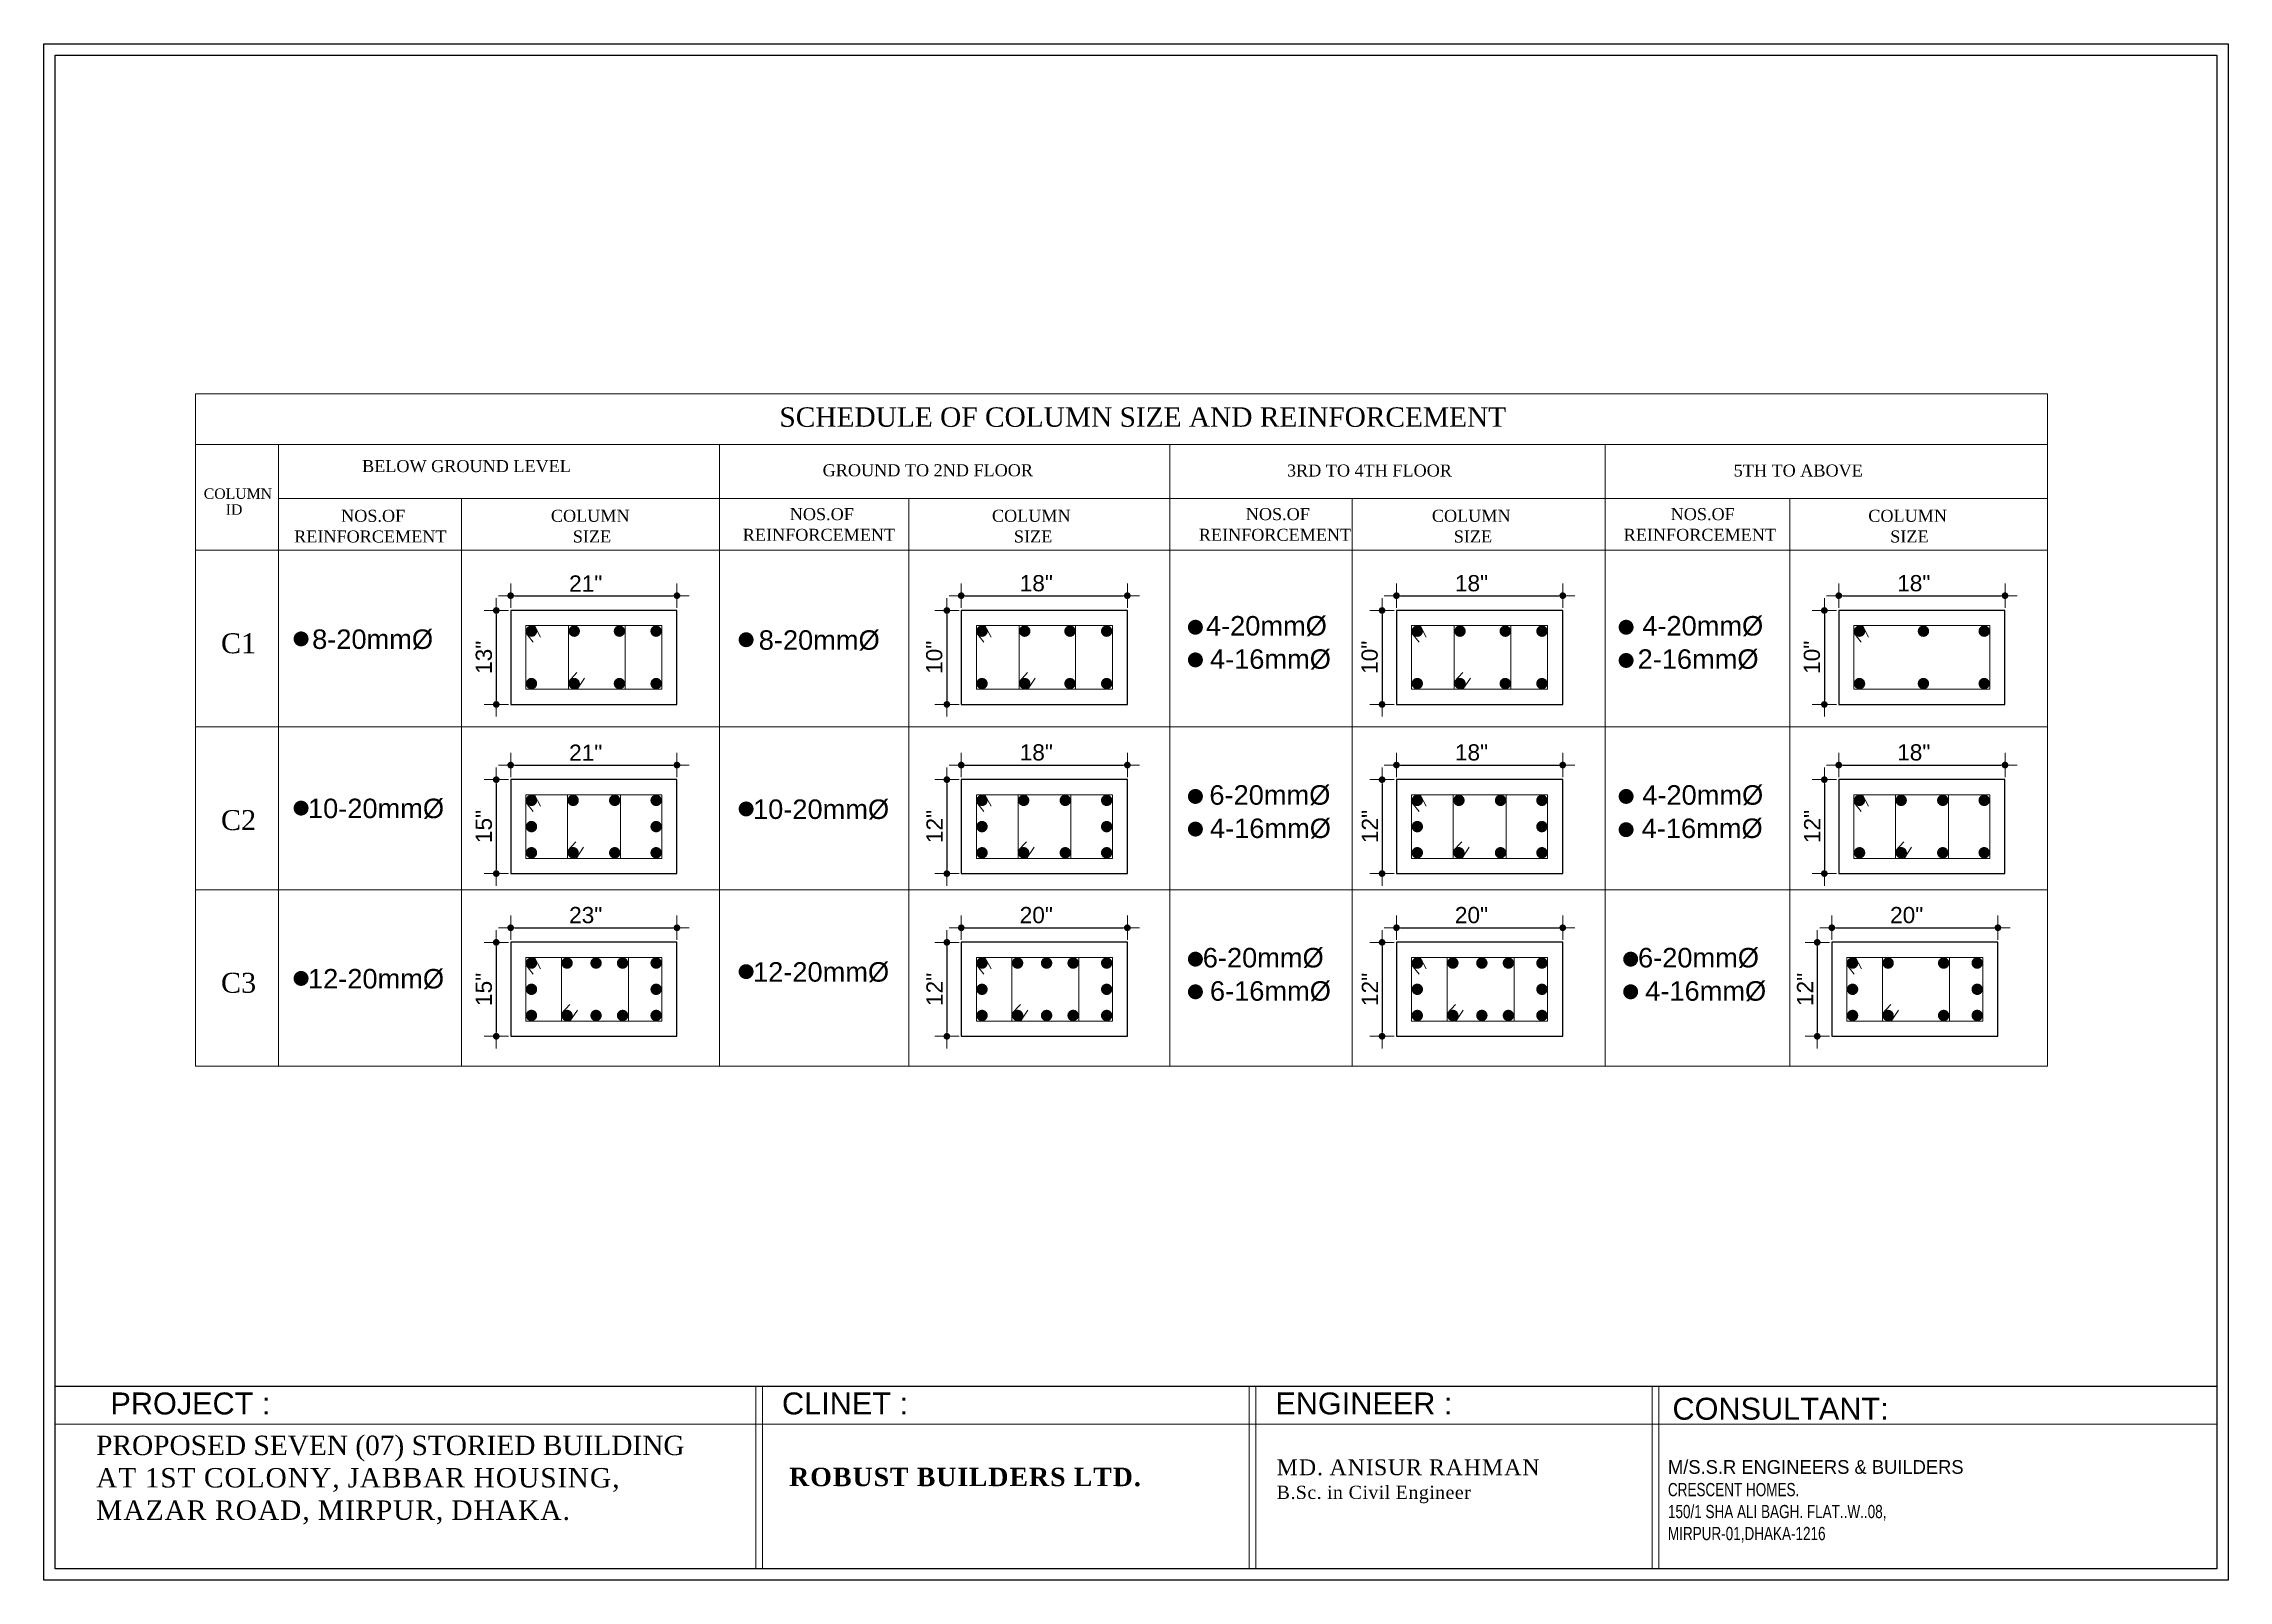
# Model space of a CAD drawing. Extents: x 52891 to 66536, y -48165 to -44533.
# Drawn here: x 58189 to 59266, y -46972 to -46214 of the extents above; entities that cross this region are included whole.
import ezdxf

# ---------------------------------------------------------------- set-up
doc = ezdxf.new("R2010")
doc.units = 0
doc.header["$MEASUREMENT"] = 0
doc.header["$PDMODE"] = 3
doc.layers.get('DEFPOINTS').update_dxf_attribs({"lineweight": 13})
for name, color, linetype, lineweight in [('dim_1', 8, 'Continuous', 13), ('line', 7, 'Continuous', 15), ('ROD2', 1, 'Continuous', 15), ('TEXT', 7, 'Continuous', 13), ('WAL', 7, 'Continuous', 20), ('WALL', 7, 'Continuous', 30), ('Wall.', 7, 'Continuous', 30)]:
    doc.layers.add(name, color=color, linetype=linetype, lineweight=lineweight)
doc.layers.add('Layer1', color=174, linetype='Continuous')
doc.styles.add('1', font='times.ttf')
doc.styles.add('AREAL', font='arial.ttf')
doc.styles.add('Arial', font='arial.ttf')
doc.styles.add('RS6', font='times.ttf')
doc.styles.get("Standard").update_dxf_attribs({"font": 'arial.ttf', "width": 0.6, "height": 6})
doc.dimstyles.new('dim-01', dxfattribs={"dimtxt": 6, "dimasz": 2, "dimexe": 0.18, "dimexo": 0.0625, "dimgap": 0.5, "dimtad": 0, "dimdec": 1, "dimrnd": 0.125, "dimzin": 3, "dimdsep": 46, "dimlunit": 4, "dimtxsty": 'RS6', "dimblk": 'dim-01', "dimcen": 2, "dimse1": 1, "dimse2": 1, "dimclrt": 7, "dimadec": 0, "dimazin": 0, "dimtfac": 1, "dimtdec": 1, "dimtix": 1, "dimtmove": 0, "dimatfit": 3, "dimldrblk": 'dim-01', "dimfxl": 1, "dimtvp": 0.75, "dimtolj": 1, "dimtzin": 0, "dimarcsym": 0})

msp = doc.modelspace()

# ---------------------------------------------------------------- texts
at = {"layer": 'TEXT', "style": 'AREAL'}
for s, p in [('8-20mm%%C', (58320.99, -46512.56)), ('8-20mm%%C', (58541.22, -46512.97)), ('4-20mm%%C', (58761.73, -46505.95)), ('4-20mm%%C', (58976.9, -46505.95)), ('4-16mm%%C', (58763.72, -46522.36)), ('2-16mm%%C', (58974.61, -46522.36)), ('6-20mm%%C', (58763.45, -46589.35)), ('4-20mm%%C', (58976.9, -46589.35)), ('10-20mm%%C', (58318.94, -46595.97)), ('10-20mm%%C', (58538.41, -46596.38)), ('4-16mm%%C', (58763.72, -46605.76)), ('4-16mm%%C', (58976.62, -46605.76)), ('12-20mm%%C', (58538.41, -46676.58)), ('6-20mm%%C', (58760.18, -46669.56)), ('6-20mm%%C', (58974.82, -46669.56)), ('12-20mm%%C', (58318.94, -46679.93)), ('6-16mm%%C', (58763.72, -46685.97)), ('4-16mm%%C', (58978.36, -46685.97))]:
    msp.add_text(s, height=9.609, dxfattribs=at).set_placement(p)
at = {"layer": 'WAL', "style": '1'}
for s, height, p in [('SCHEDULE OF COLUMN SIZE AND REINFORCEMENT', 9.5862, (58551.43, -46403.05)), ('NOS.OF', 5.928, (58781.4, -46449.06)), ('REINFORCEMENT', 5.9284, (58758.23, -46459.26))]:
    msp.add_text(s, height=height, rotation=360, dxfattribs=at).set_placement(p)
at = {"layer": 'WAL', "lineweight": 30, "ltscale": 4, "insert": (58801.71, -46421.64), "char_height": 5.9284, "width": 105.4803, "attachment_point": 1, "rotation": 360, "style": '1'}
msp.add_mtext('3RD TO 4TH FLOOR', dxfattribs=at)
at = {"layer": 'Wall.', "style": '1'}
for s, height, p in [('BELOW GROUND LEVEL', 5.9284, (58345.63, -46425.39)), ('COLUMN', 5.148, (58267.54, -46438.59)), ('ID', 5.148, (58278.41, -46446.41)), ('NOS.OF', 5.928, (58335.28, -46449.89)), ('COLUMN', 5.928, (58438.74, -46449.89)), ('NOS.OF', 5.928, (58556.53, -46449.06)), ('COLUMN', 5.928, (58656.24, -46449.89)), ('COLUMN', 5.928, (58873.18, -46449.89)), ('NOS.OF', 5.928, (58990.92, -46449.06)), ('COLUMN', 5.928, (59088.38, -46449.89)), ('REINFORCEMENT', 5.9284, (58312.12, -46460.09)), ('SIZE', 5.928, (58449.55, -46460.09)), ('REINFORCEMENT', 5.9284, (58533.36, -46459.26)), ('SIZE', 5.928, (58667.05, -46460.09)), ('SIZE', 5.928, (58883.99, -46460.09)), ('REINFORCEMENT', 5.9284, (58967.75, -46459.26)), ('SIZE', 5.928, (59099.19, -46460.09)), ('C1', 9.832, (58276.05, -46514.68)), ('C2', 9.832, (58276.05, -46601.84)), ('C3', 9.832, (58276.05, -46682.05))]:
    msp.add_text(s, height=height, rotation=360, dxfattribs=at).set_placement(p)
at = {"layer": 'Wall.', "lineweight": 30, "ltscale": 4, "char_height": 5.9284, "attachment_point": 1, "rotation": 360, "style": '1'}
for s, insert, width in [('GROUND TO 2ND FLOOR', (58572.75, -46421.52), 122.2094), ('5TH TO ABOVE', (59022.01, -46421.64), 105.4803)]:
    msp.add_mtext(s, dxfattribs=dict(at, insert=insert, width=width))

# ---------------------------------------------------------------- blocks, each defined once
blk = doc.blocks.new('dim-01')
at = {"layer": 'line', "linetype": 'Continuous'}
for p, q in [((-3, 0), (3, 0)), ((0, 3), (0, -3))]:
    blk.add_line(p, q, dxfattribs=at)
at = {"layer": 'line', "color": 6, "linetype": 'Continuous', "const_width": 0.825}
blk.add_lwpolyline([(-0.41, 0, 1), (0.41, 0, 1)], format="xyb", close=True, dxfattribs=at)
blk = doc.blocks.new('*D1711')
at = {"layer": 'DEFPOINTS', "color": 0}
for p in [(58418.9, -46493.6), (58500.9, -46486.3), (58500.9, -46493.6)]:
    blk.add_point(p, dxfattribs=at)
at = {"layer": 'dim_1', "color": 0, "lineweight": -2}
blk.add_line((58420.9, -46486.3), (58498.9, -46486.3), dxfattribs=at)
at = {"layer": 'dim_1', "color": 0, "lineweight": -2, "xscale": 2, "yscale": 2, "zscale": 2, "rotation": 180}
blk.add_blockref('dim-01', (58418.9, -46486.3), dxfattribs=at)
at = {"layer": 'dim_1', "color": 0, "lineweight": -2, "xscale": 2, "yscale": 2, "zscale": 2}
blk.add_blockref('dim-01', (58500.9, -46486.3), dxfattribs=at)
at = {"layer": 'dim_1', "color": 7, "insert": (58455.9, -46480.3), "char_height": 4, "attachment_point": 5, "style": 'AREAL'}
blk.add_mtext('\\A1;{\\H2x;21"}', dxfattribs=at)
blk = doc.blocks.new('*D1712')
at = {"layer": 'DEFPOINTS', "color": 0}
for p in [(58418.9, -46493.6), (58411.8, -46539.9), (58418.9, -46539.9)]:
    blk.add_point(p, dxfattribs=at)
at = {"layer": 'dim_1', "color": 0, "lineweight": -2}
blk.add_line((58411.8, -46495.6), (58411.8, -46537.9), dxfattribs=at)
at = {"layer": 'dim_1', "color": 0, "lineweight": -2, "xscale": 2, "yscale": 2, "zscale": 2}
for p, rotation in [((58411.8, -46493.6), 90), ((58411.8, -46539.9), 270)]:
    blk.add_blockref('dim-01', p, dxfattribs=dict(at, rotation=rotation))
at = {"layer": 'dim_1', "color": 7, "insert": (58405.7, -46516.7), "char_height": 4, "attachment_point": 5, "rotation": 90, "style": 'AREAL'}
blk.add_mtext('\\A1;{\\H2x;13"}', dxfattribs=at)
blk = doc.blocks.new('*D1713')
at = {"layer": 'DEFPOINTS', "color": 0}
for p in [(58641.1, -46493.6), (58723, -46486.3), (58723, -46493.6)]:
    blk.add_point(p, dxfattribs=at)
at = {"layer": 'dim_1', "color": 0, "lineweight": -2}
blk.add_line((58643.1, -46486.3), (58721, -46486.3), dxfattribs=at)
at = {"layer": 'dim_1', "color": 0, "lineweight": -2, "xscale": 2, "yscale": 2, "zscale": 2, "rotation": 180}
blk.add_blockref('dim-01', (58641.1, -46486.3), dxfattribs=at)
at = {"layer": 'dim_1', "color": 0, "lineweight": -2, "xscale": 2, "yscale": 2, "zscale": 2}
blk.add_blockref('dim-01', (58723, -46486.3), dxfattribs=at)
at = {"layer": 'dim_1', "color": 7, "insert": (58678.1, -46480.2), "char_height": 4, "attachment_point": 5, "style": 'AREAL'}
blk.add_mtext('\\A1;{\\H2x;18"}', dxfattribs=at)
blk = doc.blocks.new('*D1714')
at = {"layer": 'DEFPOINTS', "color": 0}
for p in [(58641.1, -46493.6), (58634, -46539.9), (58641.1, -46539.9)]:
    blk.add_point(p, dxfattribs=at)
at = {"layer": 'dim_1', "color": 0, "lineweight": -2}
blk.add_line((58634, -46495.6), (58634, -46537.9), dxfattribs=at)
at = {"layer": 'dim_1', "color": 0, "lineweight": -2, "xscale": 2, "yscale": 2, "zscale": 2}
for p, rotation in [((58634, -46493.6), 90), ((58634, -46539.9), 270)]:
    blk.add_blockref('dim-01', p, dxfattribs=dict(at, rotation=rotation))
at = {"layer": 'dim_1', "color": 7, "insert": (58627.8, -46516.7), "char_height": 4, "attachment_point": 5, "rotation": 90, "style": 'AREAL'}
blk.add_mtext('\\A1;{\\H2x;10"}', dxfattribs=at)
blk = doc.blocks.new('*D1715')
at = {"layer": 'DEFPOINTS', "color": 0}
for p in [(58855.7, -46493.6), (58937.7, -46486.3), (58937.7, -46493.6)]:
    blk.add_point(p, dxfattribs=at)
at = {"layer": 'dim_1', "color": 0, "lineweight": -2}
blk.add_line((58857.7, -46486.3), (58935.7, -46486.3), dxfattribs=at)
at = {"layer": 'dim_1', "color": 0, "lineweight": -2, "xscale": 2, "yscale": 2, "zscale": 2, "rotation": 180}
blk.add_blockref('dim-01', (58855.7, -46486.3), dxfattribs=at)
at = {"layer": 'dim_1', "color": 0, "lineweight": -2, "xscale": 2, "yscale": 2, "zscale": 2}
blk.add_blockref('dim-01', (58937.7, -46486.3), dxfattribs=at)
at = {"layer": 'dim_1', "color": 7, "insert": (58892.7, -46480.2), "char_height": 4, "attachment_point": 5, "style": 'AREAL'}
blk.add_mtext('\\A1;{\\H2x;18"}', dxfattribs=at)
blk = doc.blocks.new('*D1716')
at = {"layer": 'DEFPOINTS', "color": 0}
for p in [(58855.7, -46493.6), (58848.6, -46539.9), (58855.7, -46539.9)]:
    blk.add_point(p, dxfattribs=at)
at = {"layer": 'dim_1', "color": 0, "lineweight": -2}
blk.add_line((58848.6, -46495.6), (58848.6, -46537.9), dxfattribs=at)
at = {"layer": 'dim_1', "color": 0, "lineweight": -2, "xscale": 2, "yscale": 2, "zscale": 2}
for p, rotation in [((58848.6, -46493.6), 90), ((58848.6, -46539.9), 270)]:
    blk.add_blockref('dim-01', p, dxfattribs=dict(at, rotation=rotation))
at = {"layer": 'dim_1', "color": 7, "insert": (58842.5, -46516.7), "char_height": 4, "attachment_point": 5, "rotation": 90, "style": 'AREAL'}
blk.add_mtext('\\A1;{\\H2x;10"}', dxfattribs=at)
blk = doc.blocks.new('*D1717')
at = {"layer": 'DEFPOINTS', "color": 0}
for p in [(59073.8, -46493.6), (59155.8, -46486.3), (59155.8, -46493.6)]:
    blk.add_point(p, dxfattribs=at)
at = {"layer": 'dim_1', "color": 0, "lineweight": -2}
blk.add_line((59075.8, -46486.3), (59153.8, -46486.3), dxfattribs=at)
at = {"layer": 'dim_1', "color": 0, "lineweight": -2, "xscale": 2, "yscale": 2, "zscale": 2, "rotation": 180}
blk.add_blockref('dim-01', (59073.8, -46486.3), dxfattribs=at)
at = {"layer": 'dim_1', "color": 0, "lineweight": -2, "xscale": 2, "yscale": 2, "zscale": 2}
blk.add_blockref('dim-01', (59155.8, -46486.3), dxfattribs=at)
at = {"layer": 'dim_1', "color": 7, "insert": (59110.8, -46480.2), "char_height": 4, "attachment_point": 5, "style": 'AREAL'}
blk.add_mtext('\\A1;{\\H2x;18"}', dxfattribs=at)
blk = doc.blocks.new('*D1718')
at = {"layer": 'DEFPOINTS', "color": 0}
for p in [(59073.8, -46493.6), (59066.7, -46539.9), (59073.8, -46539.9)]:
    blk.add_point(p, dxfattribs=at)
at = {"layer": 'dim_1', "color": 0, "lineweight": -2}
blk.add_line((59066.7, -46495.6), (59066.7, -46537.9), dxfattribs=at)
at = {"layer": 'dim_1', "color": 0, "lineweight": -2, "xscale": 2, "yscale": 2, "zscale": 2}
for p, rotation in [((59066.7, -46493.6), 90), ((59066.7, -46539.9), 270)]:
    blk.add_blockref('dim-01', p, dxfattribs=dict(at, rotation=rotation))
at = {"layer": 'dim_1', "color": 7, "insert": (59060.6, -46516.7), "char_height": 4, "attachment_point": 5, "rotation": 90, "style": 'AREAL'}
blk.add_mtext('\\A1;{\\H2x;10"}', dxfattribs=at)
blk = doc.blocks.new('*D1719')
at = {"layer": 'DEFPOINTS', "color": 0}
for p in [(58500.9, -46569.8), (58418.9, -46577), (58500.9, -46577)]:
    blk.add_point(p, dxfattribs=at)
at = {"layer": 'dim_1', "color": 0, "lineweight": -2}
blk.add_line((58420.9, -46569.8), (58498.9, -46569.8), dxfattribs=at)
at = {"layer": 'dim_1', "color": 0, "lineweight": -2, "xscale": 2, "yscale": 2, "zscale": 2, "rotation": 180}
blk.add_blockref('dim-01', (58418.9, -46569.8), dxfattribs=at)
at = {"layer": 'dim_1', "color": 0, "lineweight": -2, "xscale": 2, "yscale": 2, "zscale": 2}
blk.add_blockref('dim-01', (58500.9, -46569.8), dxfattribs=at)
at = {"layer": 'dim_1', "color": 7, "insert": (58455.9, -46563.7), "char_height": 4, "attachment_point": 5, "style": 'AREAL'}
blk.add_mtext('\\A1;{\\H2x;21"}', dxfattribs=at)
blk = doc.blocks.new('*D1720')
at = {"layer": 'DEFPOINTS', "color": 0}
for p in [(58418.9, -46577), (58411.8, -46623.3), (58418.9, -46623.3)]:
    blk.add_point(p, dxfattribs=at)
at = {"layer": 'dim_1', "color": 0, "lineweight": -2}
blk.add_line((58411.8, -46579), (58411.8, -46621.3), dxfattribs=at)
at = {"layer": 'dim_1', "color": 0, "lineweight": -2, "xscale": 2, "yscale": 2, "zscale": 2}
for p, rotation in [((58411.8, -46577), 90), ((58411.8, -46623.3), 270)]:
    blk.add_blockref('dim-01', p, dxfattribs=dict(at, rotation=rotation))
at = {"layer": 'dim_1', "color": 7, "insert": (58405.7, -46600.1), "char_height": 4, "attachment_point": 5, "rotation": 90, "style": 'AREAL'}
blk.add_mtext('\\A1;{\\H2x;15"}', dxfattribs=at)
blk = doc.blocks.new('*D1721')
at = {"layer": 'DEFPOINTS', "color": 0}
for p in [(58723, -46569.8), (58641.1, -46577), (58723, -46577)]:
    blk.add_point(p, dxfattribs=at)
at = {"layer": 'dim_1', "color": 0, "lineweight": -2}
blk.add_line((58643.1, -46569.8), (58721, -46569.8), dxfattribs=at)
at = {"layer": 'dim_1', "color": 0, "lineweight": -2, "xscale": 2, "yscale": 2, "zscale": 2, "rotation": 180}
blk.add_blockref('dim-01', (58641.1, -46569.8), dxfattribs=at)
at = {"layer": 'dim_1', "color": 0, "lineweight": -2, "xscale": 2, "yscale": 2, "zscale": 2}
blk.add_blockref('dim-01', (58723, -46569.8), dxfattribs=at)
at = {"layer": 'dim_1', "color": 7, "insert": (58678.1, -46563.6), "char_height": 4, "attachment_point": 5, "style": 'AREAL'}
blk.add_mtext('\\A1;{\\H2x;18"}', dxfattribs=at)
blk = doc.blocks.new('*D1722')
at = {"layer": 'DEFPOINTS', "color": 0}
for p in [(58641.1, -46577), (58634, -46623.3), (58641.1, -46623.3)]:
    blk.add_point(p, dxfattribs=at)
at = {"layer": 'dim_1', "color": 0, "lineweight": -2}
blk.add_line((58634, -46579), (58634, -46621.3), dxfattribs=at)
at = {"layer": 'dim_1', "color": 0, "lineweight": -2, "xscale": 2, "yscale": 2, "zscale": 2}
for p, rotation in [((58634, -46577), 90), ((58634, -46623.3), 270)]:
    blk.add_blockref('dim-01', p, dxfattribs=dict(at, rotation=rotation))
at = {"layer": 'dim_1', "color": 7, "insert": (58627.9, -46600.1), "char_height": 4, "attachment_point": 5, "rotation": 90, "style": 'AREAL'}
blk.add_mtext('\\A1;{\\H2x;12"}', dxfattribs=at)
blk = doc.blocks.new('*D1723')
at = {"layer": 'DEFPOINTS', "color": 0}
for p in [(58937.7, -46569.8), (58855.7, -46577), (58937.7, -46577)]:
    blk.add_point(p, dxfattribs=at)
at = {"layer": 'dim_1', "color": 0, "lineweight": -2}
blk.add_line((58857.7, -46569.8), (58935.7, -46569.8), dxfattribs=at)
at = {"layer": 'dim_1', "color": 0, "lineweight": -2, "xscale": 2, "yscale": 2, "zscale": 2, "rotation": 180}
blk.add_blockref('dim-01', (58855.7, -46569.8), dxfattribs=at)
at = {"layer": 'dim_1', "color": 0, "lineweight": -2, "xscale": 2, "yscale": 2, "zscale": 2}
blk.add_blockref('dim-01', (58937.7, -46569.8), dxfattribs=at)
at = {"layer": 'dim_1', "color": 7, "insert": (58892.7, -46563.6), "char_height": 4, "attachment_point": 5, "style": 'AREAL'}
blk.add_mtext('\\A1;{\\H2x;18"}', dxfattribs=at)
blk = doc.blocks.new('*D1724')
at = {"layer": 'DEFPOINTS', "color": 0}
for p in [(58855.7, -46577), (58848.6, -46623.3), (58855.7, -46623.3)]:
    blk.add_point(p, dxfattribs=at)
at = {"layer": 'dim_1', "color": 0, "lineweight": -2}
blk.add_line((58848.6, -46579), (58848.6, -46621.3), dxfattribs=at)
at = {"layer": 'dim_1', "color": 0, "lineweight": -2, "xscale": 2, "yscale": 2, "zscale": 2}
for p, rotation in [((58848.6, -46577), 90), ((58848.6, -46623.3), 270)]:
    blk.add_blockref('dim-01', p, dxfattribs=dict(at, rotation=rotation))
at = {"layer": 'dim_1', "color": 7, "insert": (58842.6, -46600.1), "char_height": 4, "attachment_point": 5, "rotation": 90, "style": 'AREAL'}
blk.add_mtext('\\A1;{\\H2x;12"}', dxfattribs=at)
blk = doc.blocks.new('*D1725')
at = {"layer": 'DEFPOINTS', "color": 0}
for p in [(59155.8, -46569.8), (59073.8, -46577), (59155.8, -46577)]:
    blk.add_point(p, dxfattribs=at)
at = {"layer": 'dim_1', "color": 0, "lineweight": -2}
blk.add_line((59075.8, -46569.8), (59153.8, -46569.8), dxfattribs=at)
at = {"layer": 'dim_1', "color": 0, "lineweight": -2, "xscale": 2, "yscale": 2, "zscale": 2, "rotation": 180}
blk.add_blockref('dim-01', (59073.8, -46569.8), dxfattribs=at)
at = {"layer": 'dim_1', "color": 0, "lineweight": -2, "xscale": 2, "yscale": 2, "zscale": 2}
blk.add_blockref('dim-01', (59155.8, -46569.8), dxfattribs=at)
at = {"layer": 'dim_1', "color": 7, "insert": (59110.8, -46563.6), "char_height": 4, "attachment_point": 5, "style": 'AREAL'}
blk.add_mtext('\\A1;{\\H2x;18"}', dxfattribs=at)
blk = doc.blocks.new('*D1726')
at = {"layer": 'DEFPOINTS', "color": 0}
for p in [(59073.8, -46577), (59066.7, -46623.3), (59073.8, -46623.3)]:
    blk.add_point(p, dxfattribs=at)
at = {"layer": 'dim_1', "color": 0, "lineweight": -2}
blk.add_line((59066.7, -46579), (59066.7, -46621.3), dxfattribs=at)
at = {"layer": 'dim_1', "color": 0, "lineweight": -2, "xscale": 2, "yscale": 2, "zscale": 2}
for p, rotation in [((59066.7, -46577), 90), ((59066.7, -46623.3), 270)]:
    blk.add_blockref('dim-01', p, dxfattribs=dict(at, rotation=rotation))
at = {"layer": 'dim_1', "color": 7, "insert": (59060.7, -46600.1), "char_height": 4, "attachment_point": 5, "rotation": 90, "style": 'AREAL'}
blk.add_mtext('\\A1;{\\H2x;12"}', dxfattribs=at)
blk = doc.blocks.new('*D1727')
at = {"layer": 'DEFPOINTS', "color": 0}
for p in [(58418.9, -46657.2), (58500.9, -46650), (58500.9, -46657.2)]:
    blk.add_point(p, dxfattribs=at)
at = {"layer": 'dim_1', "color": 0, "lineweight": -2}
blk.add_line((58420.9, -46650), (58498.9, -46650), dxfattribs=at)
at = {"layer": 'dim_1', "color": 0, "lineweight": -2, "xscale": 2, "yscale": 2, "zscale": 2, "rotation": 180}
blk.add_blockref('dim-01', (58418.9, -46650), dxfattribs=at)
at = {"layer": 'dim_1', "color": 0, "lineweight": -2, "xscale": 2, "yscale": 2, "zscale": 2}
blk.add_blockref('dim-01', (58500.9, -46650), dxfattribs=at)
at = {"layer": 'dim_1', "color": 7, "insert": (58455.9, -46643.8), "char_height": 4, "attachment_point": 5, "style": 'AREAL'}
blk.add_mtext('\\A1;{\\H2x;23"}', dxfattribs=at)
blk = doc.blocks.new('*D1728')
at = {"layer": 'DEFPOINTS', "color": 0}
for p in [(58418.9, -46657.2), (58411.8, -46703.5), (58418.9, -46703.5)]:
    blk.add_point(p, dxfattribs=at)
at = {"layer": 'dim_1', "color": 0, "lineweight": -2}
blk.add_line((58411.8, -46659.2), (58411.8, -46701.5), dxfattribs=at)
at = {"layer": 'dim_1', "color": 0, "lineweight": -2, "xscale": 2, "yscale": 2, "zscale": 2}
for p, rotation in [((58411.8, -46657.2), 90), ((58411.8, -46703.5), 270)]:
    blk.add_blockref('dim-01', p, dxfattribs=dict(at, rotation=rotation))
at = {"layer": 'dim_1', "color": 7, "insert": (58405.7, -46680.4), "char_height": 4, "attachment_point": 5, "rotation": 90, "style": 'AREAL'}
blk.add_mtext('\\A1;{\\H2x;15"}', dxfattribs=at)
blk = doc.blocks.new('*D1729')
at = {"layer": 'DEFPOINTS', "color": 0}
for p in [(58641.1, -46657.2), (58723, -46650), (58723, -46657.2)]:
    blk.add_point(p, dxfattribs=at)
at = {"layer": 'dim_1', "color": 0, "lineweight": -2}
blk.add_line((58643.1, -46650), (58721, -46650), dxfattribs=at)
at = {"layer": 'dim_1', "color": 0, "lineweight": -2, "xscale": 2, "yscale": 2, "zscale": 2, "rotation": 180}
blk.add_blockref('dim-01', (58641.1, -46650), dxfattribs=at)
at = {"layer": 'dim_1', "color": 0, "lineweight": -2, "xscale": 2, "yscale": 2, "zscale": 2}
blk.add_blockref('dim-01', (58723, -46650), dxfattribs=at)
at = {"layer": 'dim_1', "color": 7, "insert": (58678.1, -46643.8), "char_height": 4, "attachment_point": 5, "style": 'AREAL'}
blk.add_mtext('\\A1;{\\H2x;20"}', dxfattribs=at)
blk = doc.blocks.new('*D1730')
at = {"layer": 'DEFPOINTS', "color": 0}
for p in [(58641.1, -46657.2), (58634, -46703.5), (58641.1, -46703.5)]:
    blk.add_point(p, dxfattribs=at)
at = {"layer": 'dim_1', "color": 0, "lineweight": -2}
blk.add_line((58634, -46659.2), (58634, -46701.5), dxfattribs=at)
at = {"layer": 'dim_1', "color": 0, "lineweight": -2, "xscale": 2, "yscale": 2, "zscale": 2}
for p, rotation in [((58634, -46657.2), 90), ((58634, -46703.5), 270)]:
    blk.add_blockref('dim-01', p, dxfattribs=dict(at, rotation=rotation))
at = {"layer": 'dim_1', "color": 7, "insert": (58627.9, -46680.4), "char_height": 4, "attachment_point": 5, "rotation": 90, "style": 'AREAL'}
blk.add_mtext('\\A1;{\\H2x;12"}', dxfattribs=at)
blk = doc.blocks.new('*D1731')
at = {"layer": 'DEFPOINTS', "color": 0}
for p in [(58855.7, -46657.2), (58937.7, -46650), (58937.7, -46657.2)]:
    blk.add_point(p, dxfattribs=at)
at = {"layer": 'dim_1', "color": 0, "lineweight": -2}
blk.add_line((58857.7, -46650), (58935.7, -46650), dxfattribs=at)
at = {"layer": 'dim_1', "color": 0, "lineweight": -2, "xscale": 2, "yscale": 2, "zscale": 2, "rotation": 180}
blk.add_blockref('dim-01', (58855.7, -46650), dxfattribs=at)
at = {"layer": 'dim_1', "color": 0, "lineweight": -2, "xscale": 2, "yscale": 2, "zscale": 2}
blk.add_blockref('dim-01', (58937.7, -46650), dxfattribs=at)
at = {"layer": 'dim_1', "color": 7, "insert": (58892.7, -46643.8), "char_height": 4, "attachment_point": 5, "style": 'AREAL'}
blk.add_mtext('\\A1;{\\H2x;20"}', dxfattribs=at)
blk = doc.blocks.new('*D1732')
at = {"layer": 'DEFPOINTS', "color": 0}
for p in [(58855.7, -46657.2), (58848.6, -46703.5), (58855.7, -46703.5)]:
    blk.add_point(p, dxfattribs=at)
at = {"layer": 'dim_1', "color": 0, "lineweight": -2}
blk.add_line((58848.6, -46659.2), (58848.6, -46701.5), dxfattribs=at)
at = {"layer": 'dim_1', "color": 0, "lineweight": -2, "xscale": 2, "yscale": 2, "zscale": 2}
for p, rotation in [((58848.6, -46657.2), 90), ((58848.6, -46703.5), 270)]:
    blk.add_blockref('dim-01', p, dxfattribs=dict(at, rotation=rotation))
at = {"layer": 'dim_1', "color": 7, "insert": (58842.6, -46680.4), "char_height": 4, "attachment_point": 5, "rotation": 90, "style": 'AREAL'}
blk.add_mtext('\\A1;{\\H2x;12"}', dxfattribs=at)
blk = doc.blocks.new('*D1733')
at = {"layer": 'DEFPOINTS', "color": 0}
for p in [(59070.4, -46657.2), (59152.3, -46650), (59152.3, -46657.2)]:
    blk.add_point(p, dxfattribs=at)
at = {"layer": 'dim_1', "color": 0, "lineweight": -2}
blk.add_line((59072.4, -46650), (59150.3, -46650), dxfattribs=at)
at = {"layer": 'dim_1', "color": 0, "lineweight": -2, "xscale": 2, "yscale": 2, "zscale": 2, "rotation": 180}
blk.add_blockref('dim-01', (59070.4, -46650), dxfattribs=at)
at = {"layer": 'dim_1', "color": 0, "lineweight": -2, "xscale": 2, "yscale": 2, "zscale": 2}
blk.add_blockref('dim-01', (59152.3, -46650), dxfattribs=at)
at = {"layer": 'dim_1', "color": 7, "insert": (59107.3, -46643.8), "char_height": 4, "attachment_point": 5, "style": 'AREAL'}
blk.add_mtext('\\A1;{\\H2x;20"}', dxfattribs=at)
blk = doc.blocks.new('*D1734')
at = {"layer": 'DEFPOINTS', "color": 0}
for p in [(59070.4, -46657.2), (59063.2, -46703.5), (59070.4, -46703.5)]:
    blk.add_point(p, dxfattribs=at)
at = {"layer": 'dim_1', "color": 0, "lineweight": -2}
blk.add_line((59063.2, -46659.2), (59063.2, -46701.5), dxfattribs=at)
at = {"layer": 'dim_1', "color": 0, "lineweight": -2, "xscale": 2, "yscale": 2, "zscale": 2}
for p, rotation in [((59063.2, -46657.2), 90), ((59063.2, -46703.5), 270)]:
    blk.add_blockref('dim-01', p, dxfattribs=dict(at, rotation=rotation))
at = {"layer": 'dim_1', "color": 7, "insert": (59057.2, -46680.4), "char_height": 4, "attachment_point": 5, "rotation": 90, "style": 'AREAL'}
blk.add_mtext('\\A1;{\\H2x;12"}', dxfattribs=at)
blk = doc.blocks.new('L')
at = {"layer": 'Layer1', "color": 0}
blk.add_line((0, 65.62), (-777.86, 65.62), dxfattribs=at)
at = {"layer": 'Layer1', "color": 4}
blk.add_lwpolyline([(-781.98, 548.61), (4.12, 548.61), (4.12, -4.12), (-781.98, -4.12)], close=True, dxfattribs=at)
at = {"layer": 'Layer1', "color": 1}
blk.add_lwpolyline([(-777.86, 544.49), (0, 544.49), (0, 0), (-777.86, 0)], close=True, dxfattribs=at)
at = {"layer": 'TEXT', "color": 0}
for p, q in [((0, 65.62), (-777.86, 65.62)), ((-525.74, 0.31), (-525.74, 65.62)), ((-523.37, 0.31), (-523.37, 65.62)), ((-348.23, 0.31), (-348.23, 65.62)), ((-345.86, 0.31), (-345.86, 65.62)), ((-203.16, 0.31), (-203.16, 65.62)), ((-200.79, 0.31), (-200.79, 65.62)), ((-777.86, 52.07), (0, 52.07))]:
    blk.add_line(p, q, dxfattribs=at)
at = {"layer": 'TEXT', "color": 4, "lineweight": 13, "char_height": 7.894, "attachment_point": 1, "style": 'Arial'}
for s, insert in [('PROJECT :', (-757.98, 63.44)), ('CLINET :', (-516.31, 63.44)), ('ENGINEER :', (-338.79, 63.44))]:
    blk.add_mtext(s, dxfattribs=dict(at, insert=insert))
at = {"layer": 'TEXT', "color": 4, "lineweight": 13, "insert": (-195.89, 61.54), "char_height": 7.8937, "attachment_point": 1, "line_spacing_factor": 1.5, "style": 'Arial'}
blk.add_mtext('CONSULTANT:', dxfattribs=at)
at = {"layer": 'TEXT', "color": 3, "lineweight": 13, "attachment_point": 1, "style": 'Arial'}
for s, insert, char_height, width in [('{\\fTimes New Roman|b0|i0|c0|p18;\\T1.05;MD. ANISUR RAHMAN\\P\\H0.8344x;B.Sc. in Civil Engineer}', (-338.33, 39.36), 5.6834, 108.3857), ('\\pt139.4;{\\fTimes New Roman|b1|i0|c0|p18;\\T1.05;\\C5;ROBUST BUILDERS LTD.}', (-513.76, 36.38), 6.64, 133.2452)]:
    blk.add_mtext(s, dxfattribs=dict(at, insert=insert, char_height=char_height, width=width))
at = {"layer": 'TEXT', "color": 4, "insert": (-197.52, 39.11), "char_height": 4.89284, "attachment_point": 1, "style": 'Arial'}
blk.add_mtext('\\pt1.131;{\\fBankGothic Lt BT|b0|i0|c0|p34;\\H1.009x;\\C96;M/S.S.R ENGINEERS & BUILDERS\\fSwis721 LtCn BT|b0|i0|c0|p34;\\H0.6676x;\\C1;\\P\\H1.439x;\\C5;CRESCENT HOMES.\\P150/1 SHA ALI BAGH. FLAT..W..08,\\PMIRPUR-01,DHAKA-1216}', dxfattribs=at)
at = {"layer": 'WALL', "color": 4, "linetype": 'ByBlock', "lineweight": 25, "insert": (-763.12, 47.91), "char_height": 6.9904, "width": 217.6986, "attachment_point": 1}
blk.add_mtext('{\\fTimes New Roman|b0|i0|c0|p18;\\W1;\\C144;PROPOSED SEVEN (07) STORIED BUILDING\\P\\T1.05;AT 1ST COLONY, JABBAR HOUSING, MAZAR ROAD, MIRPUR, DHAKA.}', dxfattribs=at)

# ---------------------------------------------------------------- dimensions: what is measured, and where the dimension line sits
at = {"layer": 'dim_1'}
for base, p1, p2, text, picture, middle in [((58500.86, -46486.35), (58418.93, -46493.58), (58500.86, -46493.58), '{\\H2x;21"}', '*D1711', (58455.9, -46486.35)), ((58723.03, -46486.35), (58641.1, -46493.58), (58723.03, -46493.58), '{\\H2x;18"}', '*D1713', (58678.07, -46486.35)), ((58937.67, -46486.35), (58855.75, -46493.58), (58937.67, -46493.58), '{\\H2x;18"}', '*D1715', (58892.71, -46486.35)), ((59155.75, -46486.35), (59073.83, -46493.58), (59155.75, -46493.58), '{\\H2x;18"}', '*D1717', (59110.79, -46486.35)), ((58500.86, -46569.75), (58418.93, -46576.98), (58500.86, -46576.98), '{\\H2x;21"}', '*D1719', (58455.9, -46569.75)), ((58723.03, -46569.75), (58641.1, -46576.98), (58723.03, -46576.98), '{\\H2x;18"}', '*D1721', (58678.07, -46569.75)), ((58937.67, -46569.75), (58855.75, -46576.98), (58937.67, -46576.98), '{\\H2x;18"}', '*D1723', (58892.71, -46569.75)), ((59155.75, -46569.75), (59073.83, -46576.98), (59155.75, -46576.98), '{\\H2x;18"}', '*D1725', (59110.79, -46569.75)), ((58500.86, -46649.96), (58418.93, -46657.19), (58500.86, -46657.19), '{\\H2x;23"}', '*D1727', (58455.9, -46649.96)), ((58723.03, -46649.96), (58641.1, -46657.19), (58723.03, -46657.19), '{\\H2x;20"}', '*D1729', (58678.07, -46649.96)), ((58937.67, -46649.96), (58855.75, -46657.19), (58937.67, -46657.19), '{\\H2x;20"}', '*D1731', (58892.71, -46649.96)), ((59152.31, -46649.96), (59070.39, -46657.19), (59152.31, -46657.19), '{\\H2x;20"}', '*D1733', (59107.35, -46649.96))]:
    dim = msp.add_linear_dim(base=base, p1=p1, p2=p2, text=text, dimstyle='dim-01', override={"dimtxt": 4, "dimtxsty": 'AREAL'}, dxfattribs=at)
    dim.commit()
    dim.dimension.update_dxf_attribs({"geometry": picture, "text_midpoint": middle, "dimtype": 160})
for base, p1, p2, text, picture, middle in [((58411.79, -46539.9), (58418.93, -46493.58), (58418.93, -46539.9), '{\\H2x;13"}', '*D1712', (58411.79, -46516.74)), ((58633.96, -46539.9), (58641.1, -46493.58), (58641.1, -46539.9), '{\\H2x;10"}', '*D1714', (58633.96, -46516.74)), ((58848.6, -46539.9), (58855.75, -46493.58), (58855.75, -46539.9), '{\\H2x;10"}', '*D1716', (58848.6, -46516.74)), ((59066.68, -46539.9), (59073.83, -46493.58), (59073.83, -46539.9), '{\\H2x;10"}', '*D1718', (59066.68, -46516.74)), ((58411.79, -46623.3), (58418.93, -46576.98), (58418.93, -46623.3), '{\\H2x;15"}', '*D1720', (58411.79, -46600.14)), ((58633.96, -46623.3), (58641.1, -46576.98), (58641.1, -46623.3), '{\\H2x;12"}', '*D1722', (58633.96, -46600.14)), ((58848.6, -46623.3), (58855.75, -46576.98), (58855.75, -46623.3), '{\\H2x;12"}', '*D1724', (58848.6, -46600.14)), ((59066.68, -46623.3), (59073.83, -46576.98), (59073.83, -46623.3), '{\\H2x;12"}', '*D1726', (59066.68, -46600.14)), ((58411.79, -46703.51), (58418.93, -46657.19), (58418.93, -46703.51), '{\\H2x;15"}', '*D1728', (58411.79, -46680.35)), ((58633.96, -46703.51), (58641.1, -46657.19), (58641.1, -46703.51), '{\\H2x;12"}', '*D1730', (58633.96, -46680.35)), ((58848.6, -46703.51), (58855.75, -46657.19), (58855.75, -46703.51), '{\\H2x;12"}', '*D1732', (58848.6, -46680.35)), ((59063.24, -46703.51), (59070.39, -46657.19), (59070.39, -46703.51), '{\\H2x;12"}', '*D1734', (59063.24, -46680.35))]:
    dim = msp.add_linear_dim(base=base, p1=p1, p2=p2, angle=90, text=text, dimstyle='dim-01', override={"dimtxt": 4, "dimtxsty": 'AREAL'}, dxfattribs=at)
    dim.commit()
    dim.dimension.update_dxf_attribs({"geometry": picture, "text_midpoint": middle, "dimtype": 160})

# ---------------------------------------------------------------- linework, layer by layer
at = {"layer": 'ROD2', "ltscale": 4}
for p, q in [((58426.36, -46504.61), (58430.03, -46509.23)), ((58430.57, -46501.01), (58433.62, -46506.71)), ((58648.54, -46504.61), (58652.2, -46509.23)), ((58652.74, -46501.01), (58655.79, -46506.71)), ((58863.18, -46504.61), (58866.84, -46509.23)), ((58867.38, -46501.01), (58870.43, -46506.71)), ((59081.26, -46504.61), (59084.92, -46509.23)), ((59085.46, -46501.01), (59088.51, -46506.71)), ((58447.42, -46528.73), (58451.6, -46524.2)), ((58451.68, -46532.42), (58455.35, -46526.94)), ((58669.59, -46528.73), (58673.77, -46524.2)), ((58673.85, -46532.42), (58677.52, -46526.94)), ((58884.23, -46528.73), (58888.41, -46524.2)), ((58888.49, -46532.42), (58892.16, -46526.94)), ((58426.36, -46588.02), (58430.03, -46592.64)), ((58430.57, -46584.41), (58433.62, -46590.12)), ((58648.54, -46588.02), (58652.2, -46592.64)), ((58652.74, -46584.41), (58655.79, -46590.12)), ((58863.18, -46588.02), (58866.84, -46592.64)), ((58867.38, -46584.41), (58870.43, -46590.12)), ((59081.26, -46588.02), (59084.92, -46592.64)), ((59085.46, -46584.41), (59088.51, -46590.12)), ((58446.89, -46612.13), (58451.07, -46607.6)), ((58451.15, -46615.83), (58454.83, -46610.35)), ((58669.07, -46612.13), (58673.25, -46607.6)), ((58673.33, -46615.83), (58677, -46610.35)), ((58883.71, -46612.13), (58887.89, -46607.6)), ((58887.97, -46615.83), (58891.64, -46610.35)), ((59101.79, -46612.13), (59105.97, -46607.6)), ((59106.05, -46615.83), (59109.72, -46610.35)), ((58430.57, -46664.62), (58433.62, -46670.33)), ((58652.74, -46664.62), (58655.79, -46670.33)), ((58867.38, -46664.62), (58870.43, -46670.33)), ((59082.02, -46664.62), (59085.07, -46670.33)), ((58426.36, -46668.23), (58430.03, -46672.85)), ((58648.54, -46668.23), (58652.2, -46672.85)), ((58863.18, -46668.23), (58866.84, -46672.85)), ((59077.82, -46668.23), (59081.48, -46672.85)), ((58443.89, -46692.34), (58448.07, -46687.81)), ((58666.06, -46692.34), (58670.24, -46687.81)), ((58880.7, -46692.34), (58884.88, -46687.81)), ((59095.34, -46692.34), (59099.52, -46687.81)), ((58448.15, -46696.04), (58451.82, -46690.56)), ((58670.32, -46696.04), (58673.99, -46690.56)), ((58884.96, -46696.04), (58888.63, -46690.56)), ((59099.6, -46696.04), (59103.28, -46690.56))]:
    msp.add_line(p, q, dxfattribs=at)
at = {"layer": 'ROD2'}
for p, q in [((58447.43, -46532.46), (58447.43, -46501.01)), ((58475.29, -46532.46), (58475.29, -46501.01)), ((58669.6, -46532.46), (58669.6, -46501.01)), ((58697.46, -46532.46), (58697.46, -46501.01)), ((58884.24, -46532.46), (58884.24, -46501.01)), ((58912.1, -46532.46), (58912.1, -46501.01)), ((58446.91, -46615.87), (58446.91, -46584.41)), ((58473.02, -46615.87), (58473.02, -46584.41)), ((58669.08, -46615.87), (58669.08, -46584.41)), ((58695.19, -46615.87), (58695.19, -46584.41)), ((58883.72, -46615.87), (58883.72, -46584.41)), ((58909.83, -46615.87), (58909.83, -46584.41)), ((59101.8, -46615.87), (59101.8, -46584.41)), ((59127.91, -46615.87), (59127.91, -46584.41)), ((58443.9, -46696.08), (58443.9, -46664.62)), ((58476.97, -46696.08), (58476.97, -46664.62)), ((58666.07, -46696.08), (58666.07, -46664.62)), ((58699.14, -46696.08), (58699.14, -46664.62)), ((58880.71, -46696.08), (58880.71, -46664.62)), ((58913.78, -46696.08), (58913.78, -46664.62)), ((59095.35, -46696.08), (59095.35, -46664.62)), ((59128.42, -46696.08), (59128.42, -46664.62))]:
    msp.add_line(p, q, dxfattribs=at)
for points, const_width in [([(58317.38, -46507.61, 1), (58313.7, -46507.61, 1)], 3.68), ([(58429.16, -46502.4, 1), (58429.16, -46505.2, 1)], 2.8), ([(58450.23, -46502.4, 1), (58450.23, -46505.2, 1)], 2.8), ([(58472.54, -46502.4, 1), (58472.54, -46505.2, 1)], 2.8), ([(58490.63, -46502.4, 1), (58490.63, -46505.2, 1)], 2.8), ([(58536.84, -46508.02, 1), (58533.17, -46508.02, 1)], 3.68), ([(58651.33, -46502.4, 1), (58651.33, -46505.2, 1)], 2.8), ([(58672.4, -46502.4, 1), (58672.4, -46505.2, 1)], 2.8), ([(58694.71, -46502.4, 1), (58694.71, -46505.2, 1)], 2.8), ([(58712.8, -46502.4, 1), (58712.8, -46505.2, 1)], 2.8), ([(58758.4, -46501.87, 1), (58754.72, -46501.87, 1)], 3.68), ([(58865.98, -46502.4, 1), (58865.98, -46505.2, 1)], 2.8), ([(58887.04, -46502.4, 1), (58887.04, -46505.2, 1)], 2.8), ([(58909.35, -46502.4, 1), (58909.35, -46505.2, 1)], 2.8), ([(58927.44, -46502.4, 1), (58927.44, -46505.2, 1)], 2.8), ([(58970.79, -46501.87, 1), (58967.12, -46501.87, 1)], 3.68), ([(59084.06, -46502.4, 1), (59084.06, -46505.2, 1)], 2.8), ([(59115.57, -46502.4, 1), (59115.57, -46505.2, 1)], 2.8), ([(59145.52, -46502.4, 1), (59145.52, -46505.2, 1)], 2.8), ([(58758.4, -46517.96, 1), (58754.72, -46517.96, 1)], 3.68), ([(58970.79, -46518.24, 1), (58967.12, -46518.24, 1)], 3.68), ([(58429.16, -46528.23, 1), (58429.16, -46531.03, 1)], 2.8), ([(58450.23, -46528.23, 1), (58450.23, -46531.03, 1)], 2.8), ([(58472.54, -46528.23, 1), (58472.54, -46531.03, 1)], 2.8), ([(58490.63, -46528.23, 1), (58490.63, -46531.03, 1)], 2.8), ([(58651.33, -46528.23, 1), (58651.33, -46531.03, 1)], 2.8), ([(58672.4, -46528.23, 1), (58672.4, -46531.03, 1)], 2.8), ([(58694.71, -46528.23, 1), (58694.71, -46531.03, 1)], 2.8), ([(58712.8, -46528.23, 1), (58712.8, -46531.03, 1)], 2.8), ([(58865.98, -46528.23, 1), (58865.98, -46531.03, 1)], 2.8), ([(58887.04, -46528.23, 1), (58887.04, -46531.03, 1)], 2.8), ([(58909.35, -46528.23, 1), (58909.35, -46531.03, 1)], 2.8), ([(58927.44, -46528.23, 1), (58927.44, -46531.03, 1)], 2.8), ([(59084.06, -46528.23, 1), (59084.06, -46531.03, 1)], 2.8), ([(59115.57, -46528.23, 1), (59115.57, -46531.03, 1)], 2.8), ([(59145.52, -46528.23, 1), (59145.52, -46531.03, 1)], 2.8), ([(58758.4, -46585.27, 1), (58754.72, -46585.27, 1)], 3.68), ([(58970.79, -46585.27, 1), (58967.12, -46585.27, 1)], 3.68), ([(58317.38, -46591.02, 1), (58313.7, -46591.02, 1)], 3.68), ([(58429.16, -46585.81, 1), (58429.16, -46588.61, 1)], 2.8), ([(58449.71, -46585.81, 1), (58449.71, -46588.61, 1)], 2.8), ([(58470.21, -46585.81, 1), (58470.21, -46588.61, 1)], 2.8), ([(58490.63, -46585.81, 1), (58490.63, -46588.61, 1)], 2.8), ([(58536.84, -46591.43, 1), (58533.17, -46591.43, 1)], 3.68), ([(58651.33, -46585.81, 1), (58651.33, -46588.61, 1)], 2.8), ([(58671.88, -46585.81, 1), (58671.88, -46588.61, 1)], 2.8), ([(58692.38, -46585.81, 1), (58692.38, -46588.61, 1)], 2.8), ([(58712.8, -46585.81, 1), (58712.8, -46588.61, 1)], 2.8), ([(58865.98, -46585.81, 1), (58865.98, -46588.61, 1)], 2.8), ([(58886.52, -46585.81, 1), (58886.52, -46588.61, 1)], 2.8), ([(58907.02, -46585.81, 1), (58907.02, -46588.61, 1)], 2.8), ([(58927.44, -46585.81, 1), (58927.44, -46588.61, 1)], 2.8), ([(59084.06, -46585.81, 1), (59084.06, -46588.61, 1)], 2.8), ([(59104.6, -46585.81, 1), (59104.6, -46588.61, 1)], 2.8), ([(59125.1, -46585.81, 1), (59125.1, -46588.61, 1)], 2.8), ([(59145.52, -46585.81, 1), (59145.52, -46588.61, 1)], 2.8), ([(58429.16, -46598.74, 1), (58429.16, -46601.55, 1)], 2.8), ([(58490.63, -46598.74, 1), (58490.63, -46601.55, 1)], 2.8), ([(58651.33, -46598.74, 1), (58651.33, -46601.55, 1)], 2.8), ([(58712.8, -46598.74, 1), (58712.8, -46601.55, 1)], 2.8), ([(58758.4, -46601.37, 1), (58754.72, -46601.37, 1)], 3.68), ([(58865.98, -46598.74, 1), (58865.98, -46601.55, 1)], 2.8), ([(58927.44, -46598.74, 1), (58927.44, -46601.55, 1)], 2.8), ([(58970.79, -46601.65, 1), (58967.12, -46601.65, 1)], 3.68), ([(58429.16, -46611.63, 1), (58429.16, -46614.44, 1)], 2.8), ([(58449.71, -46611.63, 1), (58449.71, -46614.44, 1)], 2.8), ([(58470.21, -46611.63, 1), (58470.21, -46614.44, 1)], 2.8), ([(58490.63, -46611.63, 1), (58490.63, -46614.44, 1)], 2.8), ([(58651.33, -46611.63, 1), (58651.33, -46614.44, 1)], 2.8), ([(58671.88, -46611.63, 1), (58671.88, -46614.44, 1)], 2.8), ([(58692.38, -46611.63, 1), (58692.38, -46614.44, 1)], 2.8), ([(58712.8, -46611.63, 1), (58712.8, -46614.44, 1)], 2.8), ([(58865.98, -46611.63, 1), (58865.98, -46614.44, 1)], 2.8), ([(58886.52, -46611.63, 1), (58886.52, -46614.44, 1)], 2.8), ([(58907.02, -46611.63, 1), (58907.02, -46614.44, 1)], 2.8), ([(58927.44, -46611.63, 1), (58927.44, -46614.44, 1)], 2.8), ([(59084.06, -46611.63, 1), (59084.06, -46614.44, 1)], 2.8), ([(59104.6, -46611.63, 1), (59104.6, -46614.44, 1)], 2.8), ([(59125.1, -46611.63, 1), (59125.1, -46614.44, 1)], 2.8), ([(59145.52, -46611.63, 1), (59145.52, -46614.44, 1)], 2.8), ([(58429.16, -46666.01, 1), (58429.16, -46668.82, 1)], 2.8), ([(58446.7, -46666.01, 1), (58446.7, -46668.82, 1)], 2.8), ([(58461, -46666.01, 1), (58461, -46668.82, 1)], 2.8), ([(58474.09, -46666.01, 1), (58474.09, -46668.82, 1)], 2.8), ([(58490.63, -46666.01, 1), (58490.63, -46668.82, 1)], 2.8), ([(58536.84, -46671.64, 1), (58533.17, -46671.64, 1)], 3.68), ([(58651.33, -46666.01, 1), (58651.33, -46668.82, 1)], 2.8), ([(58668.87, -46666.01, 1), (58668.87, -46668.82, 1)], 2.8), ([(58683.17, -46666.01, 1), (58683.17, -46668.82, 1)], 2.8), ([(58696.26, -46666.01, 1), (58696.26, -46668.82, 1)], 2.8), ([(58712.8, -46666.01, 1), (58712.8, -46668.82, 1)], 2.8), ([(58758.4, -46665.48, 1), (58754.72, -46665.48, 1)], 3.68), ([(58865.98, -46666.01, 1), (58865.98, -46668.82, 1)], 2.8), ([(58883.51, -46666.01, 1), (58883.51, -46668.82, 1)], 2.8), ([(58897.81, -46666.01, 1), (58897.81, -46668.82, 1)], 2.8), ([(58910.9, -46666.01, 1), (58910.9, -46668.82, 1)], 2.8), ([(58927.44, -46666.01, 1), (58927.44, -46668.82, 1)], 2.8), ([(58973.04, -46665.48, 1), (58969.36, -46665.48, 1)], 3.68), ([(59080.62, -46666.01, 1), (59080.62, -46668.82, 1)], 2.8), ([(59098.15, -46666.01, 1), (59098.15, -46668.82, 1)], 2.8), ([(59125.54, -46666.01, 1), (59125.54, -46668.82, 1)], 2.8), ([(59142.08, -46666.01, 1), (59142.08, -46668.82, 1)], 2.8), ([(58317.38, -46674.98, 1), (58313.7, -46674.98, 1)], 3.68), ([(58429.16, -46678.95, 1), (58429.16, -46681.75, 1)], 2.8), ([(58490.63, -46678.95, 1), (58490.63, -46681.75, 1)], 2.8), ([(58651.33, -46678.95, 1), (58651.33, -46681.75, 1)], 2.8), ([(58712.8, -46678.95, 1), (58712.8, -46681.75, 1)], 2.8), ([(58758.4, -46681.58, 1), (58754.72, -46681.58, 1)], 3.68), ([(58865.98, -46678.95, 1), (58865.98, -46681.75, 1)], 2.8), ([(58927.44, -46678.95, 1), (58927.44, -46681.75, 1)], 2.8), ([(58973.04, -46681.58, 1), (58969.36, -46681.58, 1)], 3.68), ([(59080.62, -46678.95, 1), (59080.62, -46681.75, 1)], 2.8), ([(59142.08, -46678.95, 1), (59142.08, -46681.75, 1)], 2.8), ([(58429.16, -46691.84, 1), (58429.16, -46694.65, 1)], 2.8), ([(58446.7, -46691.84, 1), (58446.7, -46694.65, 1)], 2.8), ([(58461, -46691.84, 1), (58461, -46694.65, 1)], 2.8), ([(58474.09, -46691.84, 1), (58474.09, -46694.65, 1)], 2.8), ([(58490.63, -46691.84, 1), (58490.63, -46694.65, 1)], 2.8), ([(58651.33, -46691.84, 1), (58651.33, -46694.65, 1)], 2.8), ([(58668.87, -46691.84, 1), (58668.87, -46694.65, 1)], 2.8), ([(58683.17, -46691.84, 1), (58683.17, -46694.65, 1)], 2.8), ([(58696.26, -46691.84, 1), (58696.26, -46694.65, 1)], 2.8), ([(58712.8, -46691.84, 1), (58712.8, -46694.65, 1)], 2.8), ([(58865.98, -46691.84, 1), (58865.98, -46694.65, 1)], 2.8), ([(58883.51, -46691.84, 1), (58883.51, -46694.65, 1)], 2.8), ([(58897.81, -46691.84, 1), (58897.81, -46694.65, 1)], 2.8), ([(58910.9, -46691.84, 1), (58910.9, -46694.65, 1)], 2.8), ([(58927.44, -46691.84, 1), (58927.44, -46694.65, 1)], 2.8), ([(59080.62, -46691.84, 1), (59080.62, -46694.65, 1)], 2.8), ([(59098.15, -46691.84, 1), (59098.15, -46694.65, 1)], 2.8), ([(59125.54, -46691.84, 1), (59125.54, -46694.65, 1)], 2.8), ([(59142.08, -46691.84, 1), (59142.08, -46694.65, 1)], 2.8)]:
    msp.add_lwpolyline(points, format="xyb", close=True, dxfattribs=dict(at, const_width=const_width))
for points in [[(58426.36, -46532.46), (58493.43, -46532.46), (58493.43, -46501.01), (58426.36, -46501.01)], [(58648.54, -46532.46), (58715.6, -46532.46), (58715.6, -46501.01), (58648.54, -46501.01)], [(58863.18, -46532.46), (58930.24, -46532.46), (58930.24, -46501.01), (58863.18, -46501.01)], [(59081.26, -46532.46), (59148.32, -46532.46), (59148.32, -46501.01), (59081.26, -46501.01)], [(58426.36, -46615.87), (58493.43, -46615.87), (58493.43, -46584.41), (58426.36, -46584.41)], [(58648.54, -46615.87), (58715.6, -46615.87), (58715.6, -46584.41), (58648.54, -46584.41)], [(58863.18, -46615.87), (58930.24, -46615.87), (58930.24, -46584.41), (58863.18, -46584.41)], [(59081.26, -46615.87), (59148.32, -46615.87), (59148.32, -46584.41), (59081.26, -46584.41)], [(58426.36, -46696.08), (58493.43, -46696.08), (58493.43, -46664.62), (58426.36, -46664.62)], [(58648.54, -46696.08), (58715.6, -46696.08), (58715.6, -46664.62), (58648.54, -46664.62)], [(58863.18, -46696.08), (58930.24, -46696.08), (58930.24, -46664.62), (58863.18, -46664.62)], [(59077.82, -46696.08), (59144.88, -46696.08), (59144.88, -46664.62), (59077.82, -46664.62)]]:
    msp.add_lwpolyline(points, close=True, dxfattribs=at)
at = {"layer": 'WALL', "lineweight": 15}
for p, q in [((59176.71, -46386.8), (58263.55, -46386.8)), ((58263.55, -46386.8), (58263.55, -46718.17)), ((59176.71, -46386.8), (59176.71, -46718.17)), ((59176.71, -46411.76), (58263.55, -46411.76)), ((58304.37, -46411.76), (58304.37, -46718.17)), ((59176.71, -46411.76), (58434.7, -46411.76)), ((58521.81, -46411.76), (58521.81, -46718.17)), ((58743.98, -46411.76), (58743.98, -46718.17)), ((58958.63, -46411.76), (58958.63, -46718.17)), ((59157.62, -46438.41), (58304.37, -46438.41)), ((58394.68, -46438.41), (58394.68, -46718.17)), ((59157.62, -46438.41), (58475.51, -46438.41)), ((59176.71, -46438.41), (58477.67, -46438.41)), ((58615.17, -46438.41), (58615.17, -46718.17)), ((58755.32, -46438.41), (58725.06, -46438.41)), ((58833.87, -46438.41), (58833.87, -46718.17)), ((59049.68, -46438.41), (59049.68, -46718.17)), ((58263.55, -46463.88), (59176.71, -46463.88)), ((58263.55, -46551.04), (59176.71, -46551.04)), ((58263.55, -46631.25), (58956.47, -46631.25)), ((58263.55, -46631.25), (59176.71, -46631.25)), ((58263.55, -46718.17), (59176.71, -46718.17))]:
    msp.add_line(p, q, dxfattribs=at)
at = {"layer": 'WALL', "ltscale": 0.2}
for p, q in [((58450.23, -46501.55), (58450.23, -46506.05)), ((58472.54, -46501.55), (58472.54, -46506.05)), ((58672.4, -46501.55), (58672.4, -46506.05)), ((58694.71, -46501.55), (58694.71, -46506.05)), ((58887.04, -46501.55), (58887.04, -46506.05)), ((58909.35, -46501.55), (58909.35, -46506.05)), ((59115.57, -46501.55), (59115.57, -46506.05)), ((58450.23, -46527.38), (58450.23, -46531.88)), ((58472.54, -46527.38), (58472.54, -46531.88)), ((58672.4, -46527.38), (58672.4, -46531.88)), ((58694.71, -46527.38), (58694.71, -46531.88)), ((58887.04, -46527.38), (58887.04, -46531.88)), ((58909.35, -46527.38), (58909.35, -46531.88)), ((59115.57, -46527.38), (59115.57, -46531.88)), ((58449.71, -46584.96), (58449.71, -46589.46)), ((58470.21, -46584.96), (58470.21, -46589.46)), ((58671.88, -46584.96), (58671.88, -46589.46)), ((58692.38, -46584.96), (58692.38, -46589.46)), ((58886.52, -46584.96), (58886.52, -46589.46)), ((58907.02, -46584.96), (58907.02, -46589.46)), ((59104.6, -46584.96), (59104.6, -46589.46)), ((59125.1, -46584.96), (59125.1, -46589.46)), ((58429.16, -46597.89), (58429.16, -46602.4)), ((58490.63, -46597.89), (58490.63, -46602.4)), ((58651.33, -46597.89), (58651.33, -46602.4)), ((58712.8, -46597.89), (58712.8, -46602.4)), ((58865.98, -46597.89), (58865.98, -46602.4)), ((58927.44, -46597.89), (58927.44, -46602.4)), ((58449.71, -46610.78), (58449.71, -46615.29)), ((58470.21, -46610.78), (58470.21, -46615.29)), ((58671.88, -46610.78), (58671.88, -46615.29)), ((58692.38, -46610.78), (58692.38, -46615.29)), ((58886.52, -46610.78), (58886.52, -46615.29)), ((58907.02, -46610.78), (58907.02, -46615.29)), ((59104.6, -46610.78), (59104.6, -46615.29)), ((59125.1, -46610.78), (59125.1, -46615.29)), ((58446.7, -46665.16), (58446.7, -46669.67)), ((58461, -46665.16), (58461, -46669.67)), ((58474.09, -46665.16), (58474.09, -46669.67)), ((58668.87, -46665.16), (58668.87, -46669.67)), ((58683.17, -46665.16), (58683.17, -46669.67)), ((58696.26, -46665.16), (58696.26, -46669.67)), ((58883.51, -46665.16), (58883.51, -46669.67)), ((58897.81, -46665.16), (58897.81, -46669.67)), ((58910.9, -46665.16), (58910.9, -46669.67)), ((59098.15, -46665.16), (59098.15, -46669.67)), ((59125.54, -46665.16), (59125.54, -46669.67)), ((58429.16, -46678.1), (58429.16, -46682.6)), ((58490.63, -46678.1), (58490.63, -46682.6)), ((58651.33, -46678.1), (58651.33, -46682.6)), ((58712.8, -46678.1), (58712.8, -46682.6)), ((58865.98, -46678.1), (58865.98, -46682.6)), ((58927.44, -46678.1), (58927.44, -46682.6)), ((59080.62, -46678.1), (59080.62, -46682.6)), ((59142.08, -46678.1), (59142.08, -46682.6)), ((58446.7, -46690.99), (58446.7, -46695.5)), ((58461, -46690.99), (58461, -46695.5)), ((58474.09, -46690.99), (58474.09, -46695.5)), ((58668.87, -46690.99), (58668.87, -46695.5)), ((58683.17, -46690.99), (58683.17, -46695.5)), ((58696.26, -46690.99), (58696.26, -46695.5)), ((58883.51, -46690.99), (58883.51, -46695.5)), ((58897.81, -46690.99), (58897.81, -46695.5)), ((58910.9, -46690.99), (58910.9, -46695.5)), ((59098.15, -46690.99), (59098.15, -46695.5)), ((59125.54, -46690.99), (59125.54, -46695.5))]:
    msp.add_line(p, q, dxfattribs=at)
at = {"layer": 'WALL', "ltscale": 15}
for points in [[(58418.93, -46539.9), (58500.86, -46539.9), (58500.86, -46493.58), (58418.93, -46493.58)], [(58641.1, -46539.9), (58723.03, -46539.9), (58723.03, -46493.58), (58641.1, -46493.58)], [(58855.75, -46539.9), (58937.67, -46539.9), (58937.67, -46493.58), (58855.75, -46493.58)], [(59073.83, -46539.9), (59155.75, -46539.9), (59155.75, -46493.58), (59073.83, -46493.58)], [(58418.93, -46623.3), (58500.86, -46623.3), (58500.86, -46576.98), (58418.93, -46576.98)], [(58641.1, -46623.3), (58723.03, -46623.3), (58723.03, -46576.98), (58641.1, -46576.98)], [(58855.75, -46623.3), (58937.67, -46623.3), (58937.67, -46576.98), (58855.75, -46576.98)], [(59073.83, -46623.3), (59155.75, -46623.3), (59155.75, -46576.98), (59073.83, -46576.98)], [(58418.93, -46703.51), (58500.86, -46703.51), (58500.86, -46657.19), (58418.93, -46657.19)], [(58641.1, -46703.51), (58723.03, -46703.51), (58723.03, -46657.19), (58641.1, -46657.19)], [(58855.75, -46703.51), (58937.67, -46703.51), (58937.67, -46657.19), (58855.75, -46657.19)], [(59070.39, -46703.51), (59152.31, -46703.51), (59152.31, -46657.19), (59070.39, -46657.19)]]:
    msp.add_lwpolyline(points, close=True, dxfattribs=at)
at = {"layer": 'WALL', "ltscale": 0.2}
for points, const_width in [([(58312.58, -46507.61, 1), (58318.5, -46507.61, 1)], 1.3), ([(58426.91, -46503.8, -1), (58431.42, -46503.8, -1)], 0.992), ([(58447.98, -46503.8, -1), (58452.48, -46503.8, -1)], 0.992), ([(58470.29, -46503.8, -1), (58474.79, -46503.8, -1)], 0.992), ([(58492.88, -46503.8, 1), (58488.37, -46503.8, 1)], 0.992), ([(58532.04, -46508.02, 1), (58537.96, -46508.02, 1)], 1.3), ([(58649.08, -46503.8, -1), (58653.59, -46503.8, -1)], 0.992), ([(58670.15, -46503.8, -1), (58674.65, -46503.8, -1)], 0.992), ([(58692.46, -46503.8, -1), (58696.96, -46503.8, -1)], 0.992), ([(58715.05, -46503.8, 1), (58710.55, -46503.8, 1)], 0.992), ([(58753.6, -46501.87, 1), (58759.52, -46501.87, 1)], 1.3), ([(58863.72, -46503.8, -1), (58868.23, -46503.8, -1)], 0.992), ([(58884.79, -46503.8, -1), (58889.29, -46503.8, -1)], 0.992), ([(58907.1, -46503.8, -1), (58911.6, -46503.8, -1)], 0.992), ([(58929.69, -46503.8, 1), (58925.19, -46503.8, 1)], 0.992), ([(58966, -46501.87, 1), (58971.91, -46501.87, 1)], 1.3), ([(59081.8, -46503.8, -1), (59086.31, -46503.8, -1)], 0.992), ([(59113.32, -46503.8, -1), (59117.82, -46503.8, -1)], 0.992), ([(59147.77, -46503.8, 1), (59143.27, -46503.8, 1)], 0.992), ([(58753.6, -46517.96, 1), (58759.52, -46517.96, 1)], 1.3), ([(58966, -46518.24, 1), (58971.91, -46518.24, 1)], 1.3), ([(58426.91, -46529.67, 1), (58431.42, -46529.67, 1)], 0.992), ([(58447.98, -46529.63, 1), (58452.48, -46529.63, 1)], 0.992), ([(58470.29, -46529.63, 1), (58474.79, -46529.63, 1)], 0.992), ([(58492.88, -46529.67, -1), (58488.37, -46529.67, -1)], 0.992), ([(58649.08, -46529.67, 1), (58653.59, -46529.67, 1)], 0.992), ([(58670.15, -46529.63, 1), (58674.65, -46529.63, 1)], 0.992), ([(58692.46, -46529.63, 1), (58696.96, -46529.63, 1)], 0.992), ([(58715.05, -46529.67, -1), (58710.55, -46529.67, -1)], 0.992), ([(58863.72, -46529.67, 1), (58868.23, -46529.67, 1)], 0.992), ([(58884.79, -46529.63, 1), (58889.29, -46529.63, 1)], 0.992), ([(58907.1, -46529.63, 1), (58911.6, -46529.63, 1)], 0.992), ([(58929.69, -46529.67, -1), (58925.19, -46529.67, -1)], 0.992), ([(59081.8, -46529.67, 1), (59086.31, -46529.67, 1)], 0.992), ([(59113.32, -46529.63, 1), (59117.82, -46529.63, 1)], 0.992), ([(59147.77, -46529.67, -1), (59143.27, -46529.67, -1)], 0.992), ([(58753.6, -46585.27, 1), (58759.52, -46585.27, 1)], 1.3), ([(58966, -46585.27, 1), (58971.91, -46585.27, 1)], 1.3), ([(58312.58, -46591.02, 1), (58318.5, -46591.02, 1)], 1.3), ([(58426.91, -46587.21, -1), (58431.42, -46587.21, -1)], 0.992), ([(58447.45, -46587.21, -1), (58451.96, -46587.21, -1)], 0.992), ([(58467.96, -46587.21, -1), (58472.46, -46587.21, -1)], 0.992), ([(58492.88, -46587.21, 1), (58488.37, -46587.21, 1)], 0.992), ([(58532.04, -46591.43, 1), (58537.96, -46591.43, 1)], 1.3), ([(58649.08, -46587.21, -1), (58653.59, -46587.21, -1)], 0.992), ([(58669.63, -46587.21, -1), (58674.13, -46587.21, -1)], 0.992), ([(58690.13, -46587.21, -1), (58694.63, -46587.21, -1)], 0.992), ([(58715.05, -46587.21, 1), (58710.55, -46587.21, 1)], 0.992), ([(58863.72, -46587.21, -1), (58868.23, -46587.21, -1)], 0.992), ([(58884.27, -46587.21, -1), (58888.77, -46587.21, -1)], 0.992), ([(58904.77, -46587.21, -1), (58909.27, -46587.21, -1)], 0.992), ([(58929.69, -46587.21, 1), (58925.19, -46587.21, 1)], 0.992), ([(59081.8, -46587.21, -1), (59086.31, -46587.21, -1)], 0.992), ([(59102.35, -46587.21, -1), (59106.85, -46587.21, -1)], 0.992), ([(59122.85, -46587.21, -1), (59127.36, -46587.21, -1)], 0.992), ([(59147.77, -46587.21, 1), (59143.27, -46587.21, 1)], 0.992), ([(58426.91, -46600.14, -1), (58431.42, -46600.14, -1)], 0.992), ([(58492.88, -46600.14, 1), (58488.37, -46600.14, 1)], 0.992), ([(58649.08, -46600.14, -1), (58653.59, -46600.14, -1)], 0.992), ([(58715.05, -46600.14, 1), (58710.55, -46600.14, 1)], 0.992), ([(58753.6, -46601.37, 1), (58759.52, -46601.37, 1)], 1.3), ([(58863.72, -46600.14, -1), (58868.23, -46600.14, -1)], 0.992), ([(58929.69, -46600.14, 1), (58925.19, -46600.14, 1)], 0.992), ([(58966, -46601.65, 1), (58971.91, -46601.65, 1)], 1.3), ([(58426.91, -46613.08, 1), (58431.42, -46613.08, 1)], 0.992), ([(58447.45, -46613.04, 1), (58451.96, -46613.04, 1)], 0.992), ([(58467.96, -46613.04, 1), (58472.46, -46613.04, 1)], 0.992), ([(58492.88, -46613.08, -1), (58488.37, -46613.08, -1)], 0.992), ([(58649.08, -46613.08, 1), (58653.59, -46613.08, 1)], 0.992), ([(58669.63, -46613.04, 1), (58674.13, -46613.04, 1)], 0.992), ([(58690.13, -46613.04, 1), (58694.63, -46613.04, 1)], 0.992), ([(58715.05, -46613.08, -1), (58710.55, -46613.08, -1)], 0.992), ([(58863.72, -46613.08, 1), (58868.23, -46613.08, 1)], 0.992), ([(58884.27, -46613.04, 1), (58888.77, -46613.04, 1)], 0.992), ([(58904.77, -46613.04, 1), (58909.27, -46613.04, 1)], 0.992), ([(58929.69, -46613.08, -1), (58925.19, -46613.08, -1)], 0.992), ([(59081.8, -46613.08, 1), (59086.31, -46613.08, 1)], 0.992), ([(59102.35, -46613.04, 1), (59106.85, -46613.04, 1)], 0.992), ([(59122.85, -46613.04, 1), (59127.36, -46613.04, 1)], 0.992), ([(59147.77, -46613.08, -1), (59143.27, -46613.08, -1)], 0.992), ([(58426.91, -46667.42, -1), (58431.42, -46667.42, -1)], 0.992), ([(58444.45, -46667.42, -1), (58448.95, -46667.42, -1)], 0.992), ([(58458.75, -46667.42, -1), (58463.25, -46667.42, -1)], 0.992), ([(58471.84, -46667.42, -1), (58476.34, -46667.42, -1)], 0.992), ([(58492.88, -46667.42, 1), (58488.37, -46667.42, 1)], 0.992), ([(58532.04, -46671.64, 1), (58537.96, -46671.64, 1)], 1.3), ([(58649.08, -46667.42, -1), (58653.59, -46667.42, -1)], 0.992), ([(58666.62, -46667.42, -1), (58671.12, -46667.42, -1)], 0.992), ([(58680.92, -46667.42, -1), (58685.42, -46667.42, -1)], 0.992), ([(58694.01, -46667.42, -1), (58698.51, -46667.42, -1)], 0.992), ([(58715.05, -46667.42, 1), (58710.55, -46667.42, 1)], 0.992), ([(58753.6, -46665.48, 1), (58759.52, -46665.48, 1)], 1.3), ([(58863.72, -46667.42, -1), (58868.23, -46667.42, -1)], 0.992), ([(58881.26, -46667.42, -1), (58885.77, -46667.42, -1)], 0.992), ([(58895.56, -46667.42, -1), (58900.06, -46667.42, -1)], 0.992), ([(58908.65, -46667.42, -1), (58913.16, -46667.42, -1)], 0.992), ([(58929.69, -46667.42, 1), (58925.19, -46667.42, 1)], 0.992), ([(58968.24, -46665.48, 1), (58974.16, -46665.48, 1)], 1.3), ([(59078.37, -46667.42, -1), (59082.87, -46667.42, -1)], 0.992), ([(59095.9, -46667.42, -1), (59100.41, -46667.42, -1)], 0.992), ([(59123.29, -46667.42, -1), (59127.8, -46667.42, -1)], 0.992), ([(59144.33, -46667.42, 1), (59139.83, -46667.42, 1)], 0.992), ([(58312.58, -46674.98, 1), (58318.5, -46674.98, 1)], 1.3), ([(58426.91, -46680.35, -1), (58431.42, -46680.35, -1)], 0.992), ([(58492.88, -46680.35, 1), (58488.37, -46680.35, 1)], 0.992), ([(58649.08, -46680.35, -1), (58653.59, -46680.35, -1)], 0.992), ([(58715.05, -46680.35, 1), (58710.55, -46680.35, 1)], 0.992), ([(58753.6, -46681.58, 1), (58759.52, -46681.58, 1)], 1.3), ([(58863.72, -46680.35, -1), (58868.23, -46680.35, -1)], 0.992), ([(58929.69, -46680.35, 1), (58925.19, -46680.35, 1)], 0.992), ([(58968.24, -46681.58, 1), (58974.16, -46681.58, 1)], 1.3), ([(59078.37, -46680.35, -1), (59082.87, -46680.35, -1)], 0.992), ([(59144.33, -46680.35, 1), (59139.83, -46680.35, 1)], 0.992), ([(58426.91, -46693.28, 1), (58431.42, -46693.28, 1)], 0.992), ([(58444.45, -46693.24, 1), (58448.95, -46693.24, 1)], 0.992), ([(58458.75, -46693.24, 1), (58463.25, -46693.24, 1)], 0.992), ([(58471.84, -46693.24, 1), (58476.34, -46693.24, 1)], 0.992), ([(58492.88, -46693.28, -1), (58488.37, -46693.28, -1)], 0.992), ([(58649.08, -46693.28, 1), (58653.59, -46693.28, 1)], 0.992), ([(58666.62, -46693.24, 1), (58671.12, -46693.24, 1)], 0.992), ([(58680.92, -46693.24, 1), (58685.42, -46693.24, 1)], 0.992), ([(58694.01, -46693.24, 1), (58698.51, -46693.24, 1)], 0.992), ([(58715.05, -46693.28, -1), (58710.55, -46693.28, -1)], 0.992), ([(58863.72, -46693.28, 1), (58868.23, -46693.28, 1)], 0.992), ([(58881.26, -46693.24, 1), (58885.77, -46693.24, 1)], 0.992), ([(58895.56, -46693.24, 1), (58900.06, -46693.24, 1)], 0.992), ([(58908.65, -46693.24, 1), (58913.16, -46693.24, 1)], 0.992), ([(58929.69, -46693.28, -1), (58925.19, -46693.28, -1)], 0.992), ([(59078.37, -46693.28, 1), (59082.87, -46693.28, 1)], 0.992), ([(59095.9, -46693.24, 1), (59100.41, -46693.24, 1)], 0.992), ([(59123.29, -46693.24, 1), (59127.8, -46693.24, 1)], 0.992), ([(59144.33, -46693.28, -1), (59139.83, -46693.28, -1)], 0.992)]:
    msp.add_lwpolyline(points, format="xyb", close=True, dxfattribs=dict(at, const_width=const_width))

# ---------------------------------------------------------------- block references
at = {"layer": 'WALL', "xscale": 1.370411425996281, "yscale": 1.370411425996281, "zscale": 1.370411425990245}
msp.add_blockref('L', (59260.26, -46966.03), dxfattribs=at)

msp.set_redraw_order([(e.dxf.handle, doc.entitydb.next_handle()) for e in msp.query("TEXT MTEXT ATTDEF DIMENSION ARC_DIMENSION")])  # texts and dimensions are drawn at this point

doc.saveas('drawing.dxf')
